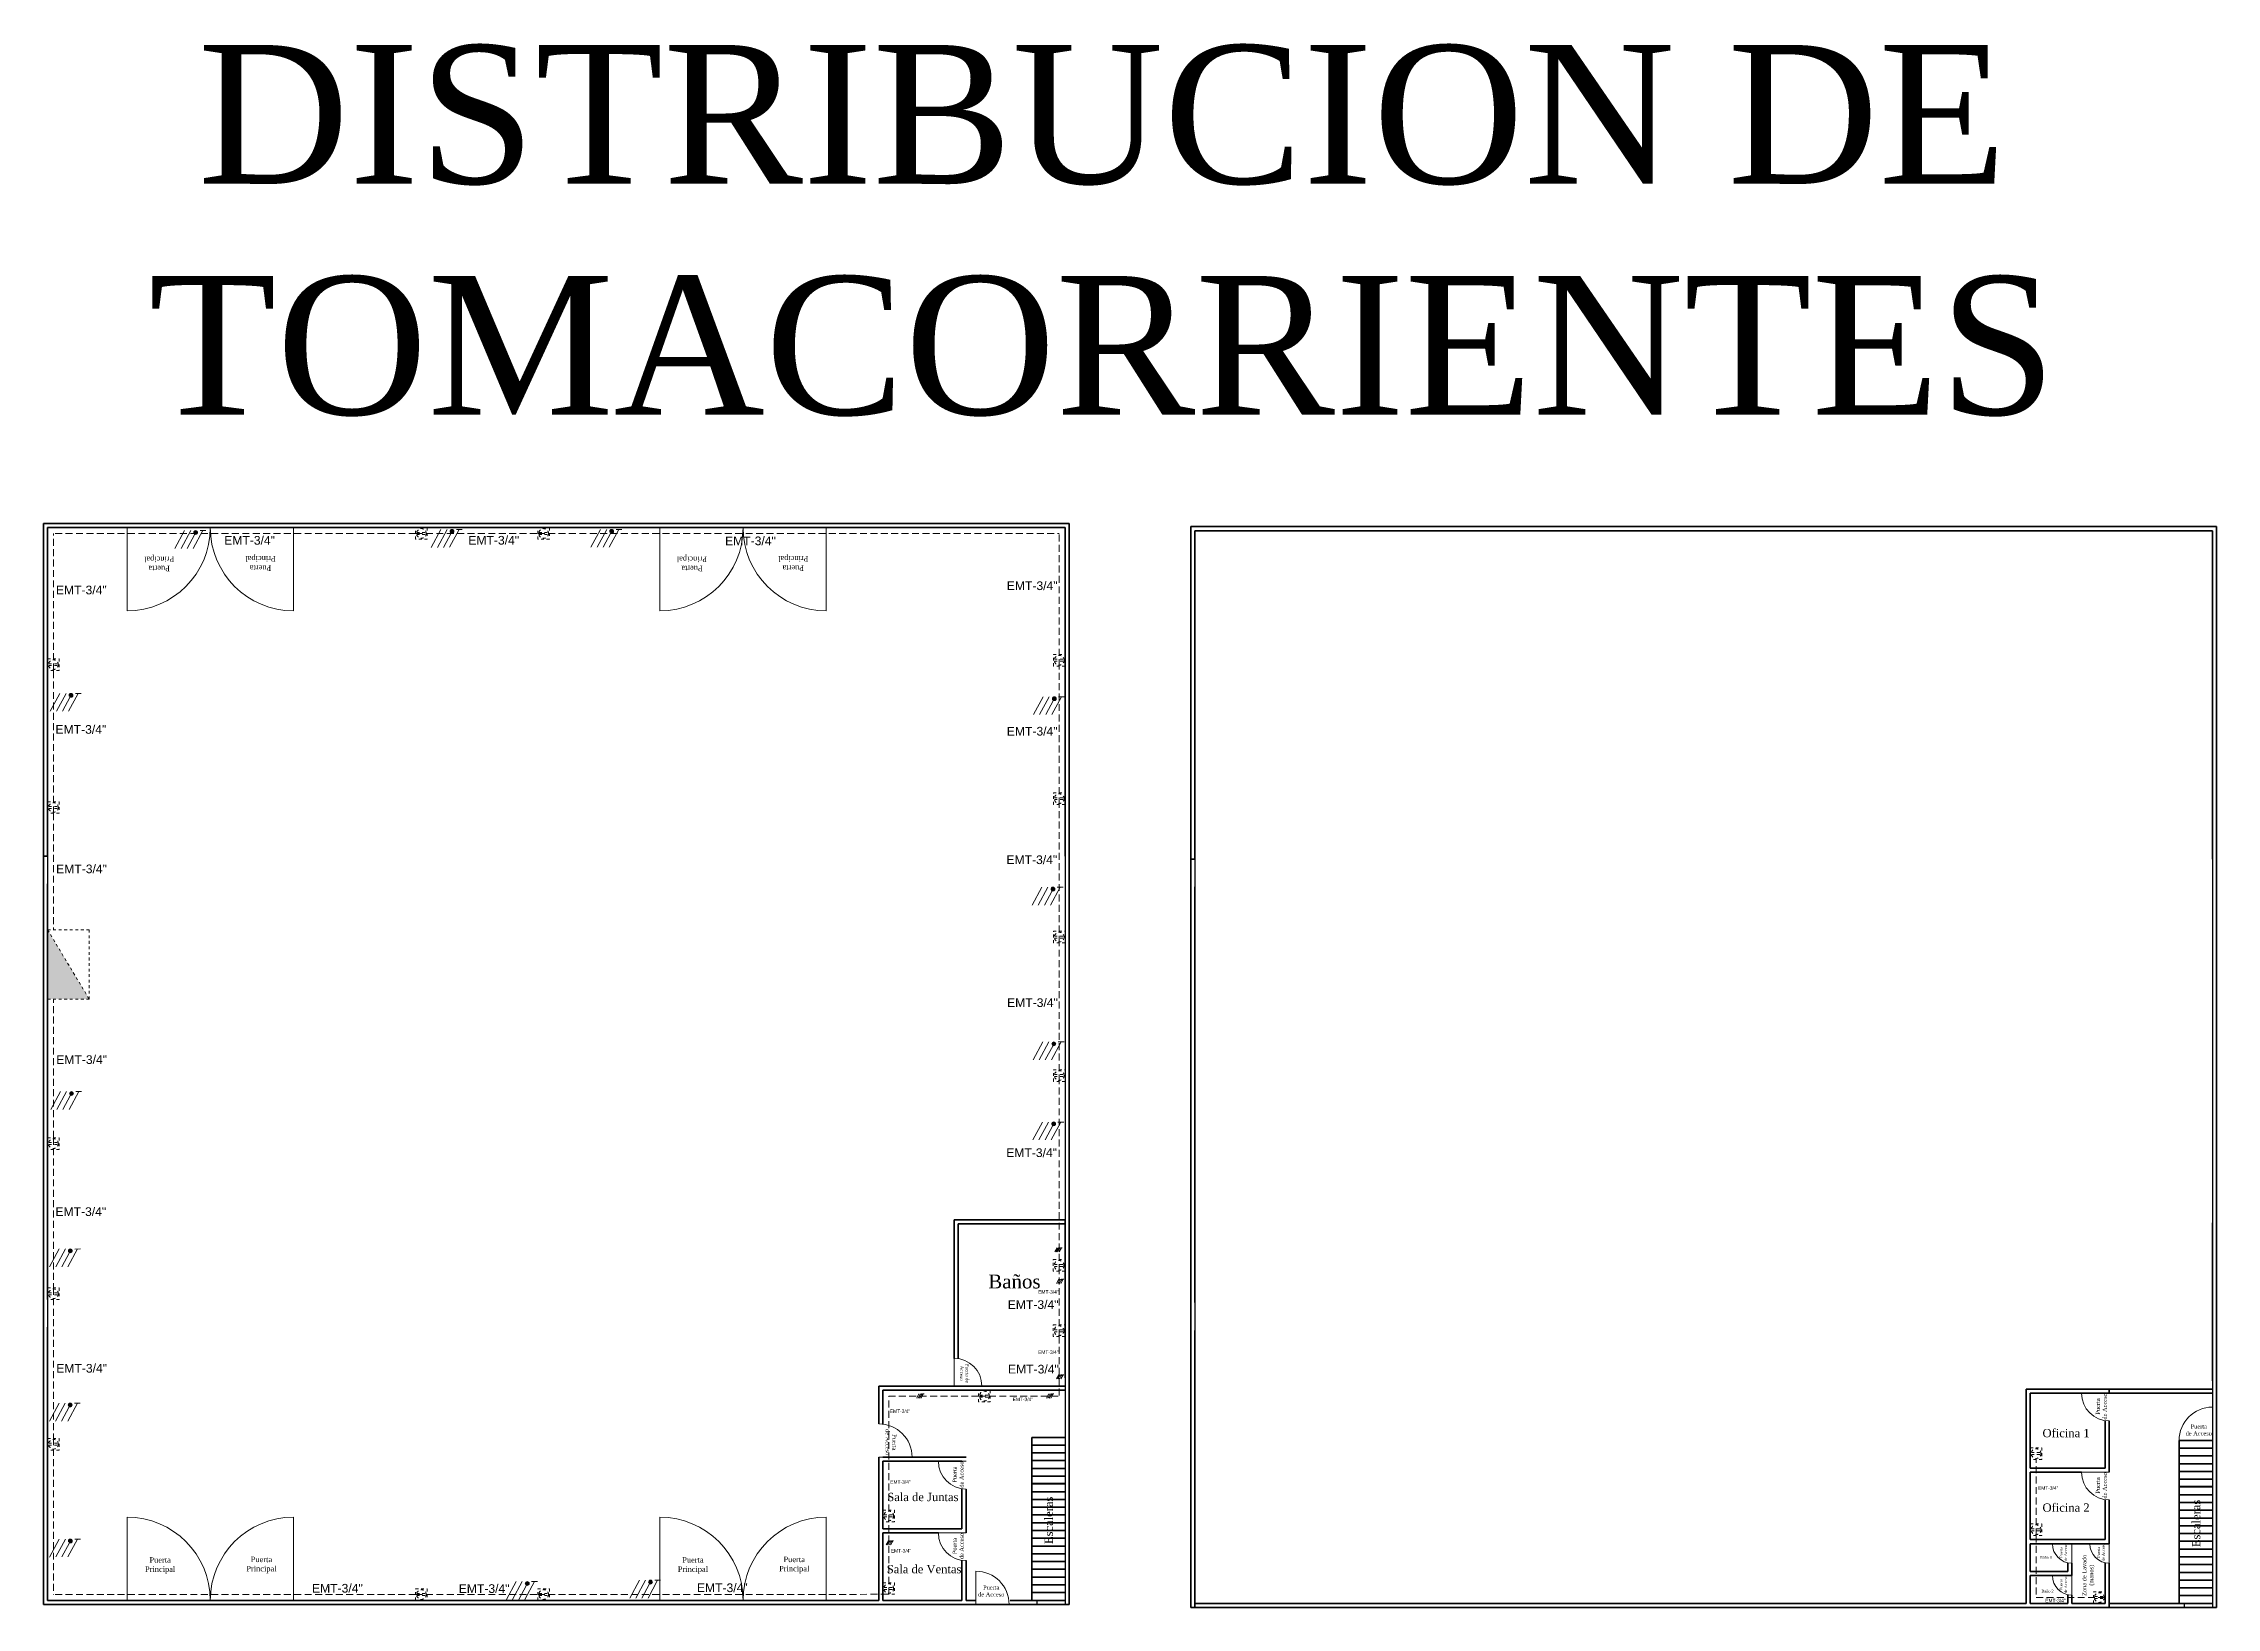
# Model space of a CAD drawing. Header units: metres. Extents: x 29 to 562, y -33 to 369.
# Drawn here: x 160.8 to 239.2, y 176.8 to 233.2 of the extents above; entities that cross this region are included whole.
import ezdxf

# ---------------------------------------------------------------- set-up
doc = ezdxf.new("R2010")
doc.units = ezdxf.units.M
doc.header["$LTSCALE"] = 2
doc.linetypes.add('DASHED', pattern=[0.75, 0.5, -0.25])
doc.linetypes.add('HIDDEN2', pattern=[0.1875, 0.125, -0.0625])
for name, color, linetype, lineweight in [('A-DOOR', 251, 'Continuous', 18), ('A-WALL', 7, 'Continuous', 60), ('Alambrado', 7, 'Continuous', 9), ('E-POWR', 7, 'DASHED', 15), ('S-STRS', 4, 'Continuous', 40), ('S-WALL', 7, 'Continuous', 60), ('TEXTO_ILUMINACION', 7, 'Continuous', 9), ('Tuberia', 1, 'Continuous', 9), ('Tuberia piso', 10, 'HIDDEN2', 13)]:
    doc.layers.add(name, color=color, linetype=linetype, lineweight=lineweight)
doc.layers.add('S-PLAT', color=7, linetype='Continuous')
doc.styles.add('ROMANS', font='arial.ttf')
doc.styles.get("Standard").update_dxf_attribs({"font": 'arial.ttf'})

# ---------------------------------------------------------------- blocks, each defined once
blk = doc.blocks.new('RETIE-Toma corriente en el piso')
for p, q in [((-2.4, 0.5), (2.4, 0.5)), ((-2.4, -0.5), (2.4, -0.5))]:
    blk.add_line(p, q)
blk.add_lwpolyline([(-3, 3), (3, 3), (3, -3), (-3, -3)], close=True)
blk.add_circle((0, 0), 2.5)
blk = doc.blocks.new('RETIE-TABLERO DE DISTRIBUCION')
h = blk.add_hatch(color=250)
h.dxf.hatch_style = 1
h.paths.add_polyline_path([(25, 30), (-25, 0), (25, 0)])
blk.add_lwpolyline([(-25, 0), (25, 30), (-25, 30)], close=True)
blk.add_lwpolyline([(-25, 0), (25, 0), (25, 30)])
blk = doc.blocks.new('Proteccion')
at = {"layer": 'Alambrado', "linetype": 'ByBlock'}
h = blk.add_hatch(color=256, dxfattribs=at)
h.dxf.hatch_style = 1
edge = h.paths.add_edge_path()
edge.add_arc((541.127, 92.917), 0.0755, 0, 360)
for points in [[(540.691, 92.99), (540.311, 92.287)], [(540.931, 92.99), (540.551, 92.288)], [(541.094, 92.849), (540.791, 92.289)], [(541.41, 92.99), (541.031, 92.29)], [(541.297, 92.989), (541.526, 92.99)]]:
    blk.add_lwpolyline(points, dxfattribs=at)
blk.add_circle((541.127, 92.917), 0.0755, dxfattribs=at)

msp = doc.modelspace()

# ---------------------------------------------------------------- linework, layer by layer
at = {"layer": 'A-DOOR'}
for p, q in [((163.789, 215.779), (163.789, 212.779)), ((169.789, 215.779), (169.789, 212.779)), ((183.008, 215.779), (183.008, 212.779)), ((189.008, 215.779), (189.008, 212.779)), ((193.621, 185.809), (193.621, 184.809)), ((234.29, 184.549), (235.29, 184.549)), ((190.902, 182.244), (192.102, 182.244)), ((193.052, 182.094), (194.052, 182.094)), ((234.29, 181.699), (235.29, 181.699)), ((163.789, 177.079), (163.789, 180.079)), ((169.789, 177.079), (169.789, 180.079)), ((183.008, 177.079), (183.008, 180.079)), ((189.008, 177.079), (189.008, 180.079)), ((191.052, 179.631), (191.052, 179.631)), ((193.052, 179.511), (194.052, 179.511)), ((233.94, 178.419), (233.94, 179.119)), ((235.29, 178.419), (235.29, 179.119)), ((194.405, 176.929), (194.405, 178.129)), ((233.94, 177.269), (233.94, 177.969))]:
    msp.add_line(p, q, dxfattribs=at)
for centre, radius, start, end in [((163.789, 215.779), 3, 270, 0), ((169.789, 215.779), 3, 180, 270), ((183.008, 215.779), 3, 270, 0), ((189.008, 215.779), 3, 180, 270), ((193.621, 184.809), 1, 0, 90), ((235.29, 184.549), 1, 180, 270), ((190.902, 182.244), 1.2, 0, 90), ((239.009, 182.849), 1.2, 90, 180), ((194.052, 182.094), 1, 180, 270), ((235.29, 181.699), 1, 180, 270), ((163.789, 177.079), 3, 0, 90), ((169.789, 177.079), 3, 90, 180), ((183.008, 177.079), 3, 0, 90), ((189.008, 177.079), 3, 90, 180), ((194.052, 179.511), 1, 180, 270), ((233.94, 179.119), 0.7, 180, 270), ((235.29, 179.119), 0.7, 180, 270), ((194.405, 176.929), 1.2, 360, 90), ((233.94, 177.969), 0.7, 180, 270)]:
    msp.add_arc(centre, radius, start, end, dxfattribs=at)
at = {"layer": 'A-WALL'}
for p, q in [((197.771, 215.929), (160.771, 215.929)), ((160.771, 215.929), (160.771, 176.929)), ((197.771, 176.929), (197.771, 215.929)), ((239.159, 215.819), (202.159, 215.819)), ((202.159, 215.819), (202.159, 176.819)), ((239.159, 176.819), (239.159, 215.819)), ((235.29, 184.699), (235.29, 184.549)), ((160.771, 176.929), (197.771, 176.929)), ((202.159, 176.819), (239.159, 176.819)), ((202.159, 176.819), (202.309, 176.819)), ((202.309, 176.819), (202.309, 176.969))]:
    msp.add_line(p, q, dxfattribs=at)
at = {"layer": 'E-POWR'}
for p, q in [((160.921, 210.626), (160.921, 215.779)), ((169.789, 215.779), (174.195, 215.779)), ((174.195, 215.779), (178.602, 215.779)), ((178.602, 215.779), (183.008, 215.779)), ((197.621, 215.779), (197.621, 210.785)), ((160.921, 205.473), (160.921, 210.626)), ((197.621, 210.785), (197.621, 205.791)), ((160.921, 200.32), (160.921, 205.473)), ((197.621, 205.791), (197.621, 200.797)), ((197.621, 200.797), (197.621, 195.803)), ((160.921, 198.768), (160.921, 193.346)), ((197.621, 195.803), (197.621, 190.809)), ((160.921, 193.346), (160.921, 187.924)), ((160.921, 187.924), (160.921, 182.502)), ((160.921, 182.502), (160.921, 177.079))]:
    msp.add_line(p, q, dxfattribs=at)
at = {"layer": 'S-PLAT'}
for p, q in [((160.921, 203.929), (160.921, 202.929)), ((197.621, 203.929), (197.621, 187.929)), ((202.309, 203.819), (202.309, 202.819)), ((239.009, 203.819), (239.009, 187.819)), ((160.921, 187.929), (160.921, 186.929)), ((202.309, 187.819), (202.309, 186.819)), ((197.621, 186.929), (197.621, 176.929)), ((239.009, 186.819), (239.009, 176.819)), ((196.621, 176.929), (196.621, 177.079)), ((238.009, 176.819), (238.009, 176.969))]:
    msp.add_line(p, q, dxfattribs=at)
at = {"layer": 'S-STRS'}
for p, q in [((196.421, 181.299), (196.421, 182.959)), ((196.421, 182.959), (197.621, 182.959)), ((197.621, 182.959), (196.421, 182.959)), ((196.421, 182.959), (197.621, 182.959)), ((196.421, 182.679), (197.621, 182.679)), ((197.621, 182.679), (196.421, 182.679)), ((196.421, 182.679), (197.621, 182.679)), ((196.421, 182.679), (197.621, 182.679)), ((196.421, 182.679), (197.621, 182.679)), ((237.809, 181.188), (237.809, 182.849)), ((237.809, 182.849), (239.009, 182.849)), ((239.009, 182.849), (237.809, 182.849)), ((237.809, 182.849), (239.009, 182.849)), ((196.421, 182.399), (197.621, 182.399)), ((196.421, 182.399), (197.621, 182.399)), ((196.421, 182.119), (197.621, 182.119)), ((196.421, 181.839), (196.421, 182.119)), ((196.421, 182.119), (196.421, 181.299)), ((196.421, 182.119), (197.621, 182.119)), ((237.809, 182.569), (239.009, 182.569)), ((239.009, 182.569), (237.809, 182.569)), ((237.809, 182.569), (239.009, 182.569)), ((237.809, 182.569), (239.009, 182.569)), ((237.809, 182.569), (239.009, 182.569)), ((237.809, 182.289), (239.009, 182.289)), ((237.809, 182.289), (239.009, 182.289)), ((237.809, 182.009), (239.009, 182.009)), ((237.809, 181.729), (237.809, 182.009)), ((237.809, 182.009), (237.809, 181.188)), ((237.809, 182.009), (239.009, 182.009)), ((196.421, 181.839), (197.621, 181.839)), ((196.421, 181.559), (196.421, 181.839)), ((197.621, 181.839), (196.421, 181.839)), ((196.421, 181.839), (197.621, 181.839)), ((196.421, 181.559), (197.621, 181.559)), ((196.421, 181.279), (196.421, 181.559)), ((197.621, 181.559), (196.421, 181.559)), ((196.421, 181.559), (197.621, 181.559)), ((196.421, 181.299), (197.621, 181.299)), ((197.621, 181.299), (196.421, 181.299)), ((196.421, 181.299), (197.621, 181.299)), ((196.421, 181.279), (197.621, 181.279)), ((196.421, 180.999), (196.421, 181.279)), ((197.621, 181.279), (196.421, 181.279)), ((196.421, 181.279), (197.621, 181.279)), ((237.809, 181.729), (239.009, 181.729)), ((237.809, 181.449), (237.809, 181.729)), ((239.009, 181.729), (237.809, 181.729)), ((237.809, 181.729), (239.009, 181.729)), ((237.809, 181.449), (239.009, 181.449)), ((237.809, 181.169), (237.809, 181.449)), ((239.009, 181.449), (237.809, 181.449)), ((237.809, 181.449), (239.009, 181.449)), ((237.809, 181.188), (239.009, 181.188)), ((239.009, 181.188), (237.809, 181.188)), ((237.809, 181.188), (239.009, 181.188)), ((237.809, 181.169), (239.009, 181.169)), ((237.809, 180.889), (237.809, 181.169)), ((239.009, 181.169), (237.809, 181.169)), ((237.809, 181.169), (239.009, 181.169)), ((196.421, 180.999), (197.621, 180.999)), ((196.421, 180.719), (196.421, 180.999)), ((197.621, 180.999), (196.421, 180.999)), ((196.421, 180.999), (197.621, 180.999)), ((196.421, 180.719), (197.621, 180.719)), ((196.421, 180.439), (196.421, 180.719)), ((197.621, 180.719), (196.421, 180.719)), ((196.421, 180.719), (197.621, 180.719)), ((196.421, 180.439), (197.621, 180.439)), ((196.421, 180.159), (196.421, 180.439)), ((197.621, 180.439), (196.421, 180.439)), ((196.421, 180.439), (197.621, 180.439)), ((237.809, 180.889), (239.009, 180.889)), ((237.809, 180.609), (237.809, 180.889)), ((239.009, 180.889), (237.809, 180.889)), ((237.809, 180.889), (239.009, 180.889)), ((237.809, 180.609), (239.009, 180.609)), ((237.809, 180.329), (237.809, 180.609)), ((239.009, 180.609), (237.809, 180.609)), ((237.809, 180.609), (239.009, 180.609)), ((237.809, 180.329), (239.009, 180.329)), ((237.809, 180.049), (237.809, 180.329)), ((239.009, 180.329), (237.809, 180.329)), ((237.809, 180.329), (239.009, 180.329)), ((196.421, 180.159), (197.621, 180.159)), ((196.421, 179.879), (196.421, 180.159)), ((197.621, 180.159), (196.421, 180.159)), ((196.421, 180.159), (197.621, 180.159)), ((196.421, 179.879), (197.621, 179.879)), ((196.421, 179.599), (196.421, 179.879)), ((197.621, 179.879), (196.421, 179.879)), ((196.421, 179.879), (197.621, 179.879)), ((196.421, 179.599), (197.621, 179.599)), ((196.421, 179.319), (196.421, 179.599)), ((197.621, 179.599), (196.421, 179.599)), ((196.421, 179.599), (197.621, 179.599)), ((237.809, 180.049), (239.009, 180.049)), ((237.809, 179.769), (237.809, 180.049)), ((239.009, 180.049), (237.809, 180.049)), ((237.809, 180.049), (239.009, 180.049)), ((237.809, 179.769), (239.009, 179.769)), ((237.809, 179.489), (237.809, 179.769)), ((239.009, 179.769), (237.809, 179.769)), ((237.809, 179.769), (239.009, 179.769)), ((196.421, 179.319), (197.621, 179.319)), ((196.421, 179.039), (196.421, 179.319)), ((197.621, 179.319), (196.421, 179.319)), ((196.421, 179.319), (197.621, 179.319)), ((196.421, 179.039), (197.621, 179.039)), ((196.421, 178.759), (196.421, 179.039)), ((197.621, 179.039), (196.421, 179.039)), ((196.421, 179.039), (197.621, 179.039)), ((196.421, 178.759), (197.621, 178.759)), ((196.421, 178.479), (196.421, 178.759)), ((197.621, 178.759), (196.421, 178.759)), ((196.421, 178.759), (197.621, 178.759)), ((237.809, 179.489), (239.009, 179.489)), ((237.809, 179.209), (237.809, 179.489)), ((239.009, 179.489), (237.809, 179.489)), ((237.809, 179.489), (239.009, 179.489)), ((237.809, 179.209), (239.009, 179.209)), ((237.809, 178.929), (237.809, 179.209)), ((239.009, 179.209), (237.809, 179.209)), ((237.809, 179.209), (239.009, 179.209)), ((237.809, 178.929), (239.009, 178.929)), ((237.809, 178.649), (237.809, 178.929)), ((239.009, 178.929), (237.809, 178.929)), ((237.809, 178.929), (239.009, 178.929)), ((196.421, 178.479), (197.621, 178.479)), ((196.421, 178.199), (196.421, 178.479)), ((197.621, 178.479), (196.421, 178.479)), ((196.421, 178.479), (197.621, 178.479)), ((196.421, 178.199), (197.621, 178.199)), ((196.421, 177.919), (196.421, 178.199)), ((197.621, 178.199), (196.421, 178.199)), ((196.421, 178.199), (197.621, 178.199)), ((196.421, 177.359), (196.421, 178.109)), ((196.421, 177.999), (196.421, 177.079)), ((237.809, 178.649), (239.009, 178.649)), ((237.809, 178.369), (237.809, 178.649)), ((239.009, 178.649), (237.809, 178.649)), ((237.809, 178.649), (239.009, 178.649)), ((237.809, 178.369), (239.009, 178.369)), ((237.809, 178.089), (237.809, 178.369)), ((239.009, 178.369), (237.809, 178.369)), ((237.809, 178.369), (239.009, 178.369)), ((237.809, 178.089), (239.009, 178.089)), ((237.809, 177.809), (237.809, 178.089)), ((239.009, 178.089), (237.809, 178.089)), ((237.809, 178.089), (239.009, 178.089)), ((237.809, 177.249), (237.809, 177.998)), ((197.621, 177.919), (196.421, 177.919)), ((196.421, 177.919), (197.621, 177.919)), ((196.421, 177.919), (197.621, 177.919)), ((196.421, 177.639), (197.621, 177.639)), ((196.421, 177.639), (197.621, 177.639)), ((196.421, 177.079), (196.421, 177.359)), ((196.421, 177.359), (197.621, 177.359)), ((237.809, 177.889), (237.809, 176.969)), ((239.009, 177.809), (237.809, 177.809)), ((237.809, 177.809), (239.009, 177.809)), ((237.809, 177.809), (239.009, 177.809)), ((237.809, 177.529), (239.009, 177.529)), ((237.809, 177.529), (239.009, 177.529)), ((237.809, 176.969), (237.809, 177.249)), ((237.809, 177.249), (239.009, 177.249)), ((196.421, 177.079), (197.621, 177.079)), ((196.421, 177.079), (197.621, 177.079)), ((237.809, 176.969), (239.009, 176.969)), ((237.809, 176.969), (239.009, 176.969))]:
    msp.add_line(p, q, dxfattribs=at)
at = {"layer": 'S-WALL'}
for p, q in [((160.921, 203.929), (160.921, 215.779)), ((160.921, 203.929), (160.921, 215.779)), ((160.921, 215.779), (197.621, 215.779)), ((197.621, 203.929), (197.621, 215.779)), ((202.309, 203.819), (202.309, 215.669)), ((202.309, 203.819), (202.309, 215.669)), ((202.309, 215.669), (239.009, 215.669)), ((239.009, 203.819), (239.009, 215.669)), ((160.771, 203.929), (160.921, 203.929)), ((202.159, 203.819), (202.309, 203.819)), ((160.921, 187.929), (160.921, 202.929)), ((202.309, 187.819), (202.309, 202.819)), ((193.621, 190.659), (193.621, 190.809)), ((193.621, 190.809), (197.621, 190.809)), ((193.621, 190.659), (193.621, 185.809)), ((193.771, 190.509), (193.771, 190.659)), ((193.771, 190.659), (197.621, 190.659)), ((193.771, 185.798), (193.771, 190.509)), ((197.621, 185.109), (197.621, 190.809)), ((239.009, 184.999), (239.009, 190.699)), ((160.921, 177.079), (160.921, 186.929)), ((202.309, 176.969), (202.309, 186.819)), ((190.902, 184.809), (197.621, 184.809)), ((190.902, 183.444), (190.902, 184.809)), ((190.902, 184.809), (197.621, 184.809)), ((190.902, 183.444), (190.902, 184.809)), ((193.702, 184.659), (191.052, 184.659)), ((191.052, 183.434), (191.052, 184.659)), ((193.621, 184.809), (197.621, 184.809)), ((195.811, 184.659), (193.702, 184.659)), ((197.621, 184.659), (195.811, 184.659)), ((232.29, 184.699), (239.009, 184.699)), ((232.29, 183.333), (232.29, 184.699)), ((232.29, 184.699), (239.009, 184.699)), ((232.29, 182.133), (232.29, 184.699)), ((235.09, 184.549), (232.44, 184.549)), ((232.44, 181.983), (232.44, 184.549)), ((232.44, 184.549), (232.44, 181.849)), ((235.009, 184.699), (239.009, 184.699)), ((237.2, 184.549), (235.09, 184.549)), ((239.009, 184.549), (237.2, 184.549)), ((235.14, 183.56), (235.14, 181.849)), ((235.29, 183.549), (235.29, 181.849)), ((190.902, 177.079), (190.902, 182.244)), ((191.052, 182.244), (194.052, 182.244)), ((191.052, 179.661), (191.052, 182.094)), ((191.052, 182.094), (193.902, 182.094)), ((232.29, 176.969), (232.29, 182.133)), ((232.44, 181.849), (232.44, 181.983)), ((193.902, 181.105), (193.902, 179.661)), ((194.052, 181.094), (194.052, 180.079)), ((232.44, 181.849), (235.14, 181.849)), ((232.44, 181.849), (232.903, 181.849)), ((232.44, 179.269), (232.44, 181.699)), ((232.44, 181.699), (234.29, 181.699)), ((235.29, 181.849), (235.29, 181.699)), ((235.14, 180.71), (235.14, 179.269)), ((235.29, 180.699), (235.29, 179.119)), ((191.052, 179.661), (193.902, 179.661)), ((191.052, 177.079), (191.052, 179.511)), ((191.052, 179.511), (193.052, 179.511)), ((194.052, 180.079), (194.052, 179.511)), ((232.44, 179.269), (235.14, 179.269)), ((232.44, 178.119), (232.44, 179.119)), ((232.44, 179.119), (235.29, 179.119)), ((193.902, 178.523), (193.902, 177.079)), ((194.052, 178.511), (194.052, 177.079)), ((233.79, 178.119), (232.44, 178.119)), ((232.44, 176.969), (232.44, 177.969)), ((232.44, 177.969), (233.816, 177.969)), ((233.79, 178.119), (233.79, 178.435)), ((233.816, 177.969), (233.94, 177.969)), ((233.94, 178.119), (233.94, 178.419)), ((233.94, 177.969), (233.94, 178.119)), ((235.14, 178.435), (235.14, 176.969)), ((235.29, 178.419), (235.29, 176.819)), ((233.79, 176.969), (233.79, 177.285)), ((233.94, 176.969), (233.94, 177.269)), ((160.921, 177.079), (190.902, 177.079)), ((193.311, 177.079), (191.052, 177.079)), ((193.902, 177.079), (193.311, 177.079)), ((193.902, 177.079), (193.311, 177.079)), ((194.405, 177.079), (194.052, 177.079)), ((194.405, 177.079), (194.052, 177.079)), ((197.621, 177.079), (195.642, 177.079)), ((202.309, 176.969), (232.29, 176.969)), ((233.79, 176.969), (232.44, 176.969)), ((234.7, 176.969), (233.94, 176.969)), ((235.14, 176.969), (234.7, 176.969)), ((235.14, 176.969), (234.7, 176.969)), ((237.031, 176.969), (235.29, 176.969)), ((237.031, 176.969), (235.29, 176.969)), ((239.009, 176.969), (237.031, 176.969))]:
    msp.add_line(p, q, dxfattribs=at)
at = {"layer": 'Tuberia piso'}
for p, q in [((174.195, 215.569), (161.131, 215.569)), ((161.131, 210.626), (161.131, 215.569)), ((174.195, 215.569), (178.602, 215.569)), ((178.602, 215.569), (197.411, 215.569)), ((197.411, 210.785), (197.411, 215.569)), ((161.131, 205.473), (161.131, 210.626)), ((197.411, 205.791), (197.411, 210.785)), ((161.131, 205.473), (161.131, 201.268)), ((197.411, 200.797), (197.411, 205.791)), ((197.411, 195.803), (197.411, 200.797)), ((161.131, 193.766), (161.131, 198.768)), ((197.407, 188.953), (197.411, 195.803)), ((161.131, 193.766), (161.131, 188.349)), ((197.406, 186.596), (197.407, 188.953)), ((161.131, 188.349), (161.131, 182.922)), ((197.406, 186.596), (197.406, 184.449)), ((194.503, 184.449), (191.262, 184.449)), ((191.262, 179.915), (191.262, 184.449)), ((194.503, 184.449), (197.406, 184.449)), ((161.131, 182.922), (161.131, 177.289)), ((232.65, 179.416), (232.65, 182.164)), ((191.262, 177.296), (191.262, 179.915)), ((232.65, 179.416), (232.65, 177.179)), ((174.195, 177.289), (161.131, 177.289)), ((174.195, 177.289), (178.602, 177.289)), ((178.602, 177.289), (191.262, 177.296)), ((232.65, 177.179), (234.719, 177.179)), ((235.14, 177.179), (234.719, 177.179))]:
    msp.add_line(p, q, dxfattribs=at)

# ---------------------------------------------------------------- block references
at = {"layer": 'E-POWR', "xscale": 0.07, "yscale": 0.07, "zscale": 0.07}
for p in [(174.405, 215.569), (178.812, 215.569), (161.131, 210.836), (197.411, 210.995), (197.411, 206.001), (161.131, 205.683), (197.411, 201.007), (197.411, 196.013), (161.131, 193.556), (197.407, 189.163), (161.131, 188.139), (197.406, 186.806), (194.713, 184.449), (161.131, 182.712), (232.65, 182.374), (191.262, 180.125), (232.65, 179.626), (174.405, 177.289), (178.812, 177.289), (191.262, 177.506), (234.929, 177.179)]:
    msp.add_blockref('RETIE-Toma corriente en el piso', p, dxfattribs=at)
at = {"layer": 'E-POWR', "xscale": 0.05, "yscale": 0.05, "zscale": 0.05, "rotation": 270}
msp.add_blockref('RETIE-TABLERO DE DISTRIBUCION', (160.921, 200.018), dxfattribs=at)
at = {"layer": 'Tuberia'}
for p, xscale, yscale, zscale in [((-330.882, 130.24), 0.9187222712515778, 0.9187222712515778, 0.9187222712515778), ((-321.637, 130.281), 0.9187222712515778, 0.9187222712515778, 0.9187222712515778), ((-315.877, 130.284), 0.9187222712515778, 0.9187222712515778, 0.9187222712515778), ((-335.379, 124.367), 0.9187222712515778, 0.9187222712515778, 0.9187222712515778), ((-299.911, 124.247), 0.9187222712515778, 0.9187222712515778, 0.9187222712515778), ((-299.96, 117.374), 0.9187222712515778, 0.9187222712515778, 0.9187222712515778), ((-299.927, 111.792), 0.9187222712515778, 0.9187222712515778, 0.9187222712515778), ((-335.364, 110), 0.9187222712515778, 0.9187222712515778, 0.9187222712515778), ((-299.936, 108.903), 0.9187222712515778, 0.9187222712515778, 0.9187222712515778), ((-335.404, 104.323), 0.9187222712515778, 0.9187222712515778, 0.9187222712515778), ((79.998, 169.621), 0.2170097398361235, 0.2170097398361235, 0.2170097398361235), ((80.061, 168.483), 0.2170097398361235, 0.2170097398361235, 0.2170097398361235), ((80.06, 165.038), 0.2170097398361235, 0.2170097398361235, 0.2170097398361235), ((75.018, 164.346), 0.2170097398361235, 0.2170097398361235, 0.2170097398361235), ((79.698, 164.346), 0.2170097398361235, 0.2170097398361235, 0.2170097398361235), ((-335.412, 98.76), 0.9187222712515778, 0.9187222712515778, 0.9187222712515778), ((-335.403, 93.856), 0.9187222712515778, 0.9187222712515778, 0.9187222712515778), ((73.916, 159.051), 0.2170097398361235, 0.2170097398361235, 0.2170097398361235), ((-318.924, 92.323), 0.9187222712515778, 0.9187222712515778, 0.9187222712515778), ((-314.479, 92.372), 0.9187222712515778, 0.9187222712515778, 0.9187222712515778)]:
    msp.add_blockref('Proteccion', p, dxfattribs=dict(at, xscale=xscale, yscale=yscale, zscale=zscale))

# ---------------------------------------------------------------- texts
at = {"attachment_point": 2}
for s, width, insert, char_height in [('{\\fTimes New Roman|b0|i0|c0|p18;DISTRIBUCION DE TOMACORRIENTES}', 69.93919, (198.965, 233.192), 5), ('{\\fTimes New Roman|b0|i0|c0|p18;Baños}', 13.41015, (195.796, 188.832), 0.5), ('{\\fTimes New Roman|b0|i0|c0|p18;Oficina 1}', 13.41015, (233.731, 183.263), 0.3), ('{\\fTimes New Roman|b0|i0|c0|p18;Puerta^Jde Acceso}', 13.41015, (238.518, 183.425), 0.15), ('{\\fTimes New Roman|b0|i0|c0|p18;Sala de Juntas}', 13.41015, (192.493, 180.958), 0.3), ('{\\fTimes New Roman|b0|i0|c0|p18;Oficina 2}', 13.41015, (233.731, 180.575), 0.3), ('{\\fTimes New Roman|b0|i0|c0|p18;Puerta^JPrincipal}', 13.41015, (164.98, 178.638), 0.2), ('{\\fTimes New Roman|b0|i0|c0|p18;Puerta ^JPrincipal}', 13.41015, (168.634, 178.657), 0.2), ('{\\fTimes New Roman|b0|i0|c0|p18;Puerta^JPrincipal}', 13.41015, (184.199, 178.638), 0.2), ('{\\fTimes New Roman|b0|i0|c0|p18;Puerta ^JPrincipal}', 13.41015, (187.853, 178.657), 0.2), ('{\\fTimes New Roman|b0|i0|c0|p18;Sala de Ventas}', 13.41015, (192.536, 178.355), 0.3), ('{\\fTimes New Roman|b0|i0|c0|p18;Baño 1}', 13.41015, (233.005, 178.679), 0.1), ('{\\fTimes New Roman|b0|i0|c0|p18;Puerta^Jde Acceso}', 13.41015, (194.961, 177.617), 0.15), ('{\\fTimes New Roman|b0|i0|c0|p18;Baño 2}', 13.41015, (233.063, 177.461), 0.1)]:
    msp.add_mtext_dynamic_manual_height_columns(s, width=width, gutter_width=12.5, heights=[0], dxfattribs=dict(at, insert=insert, char_height=char_height))
for s, width, insert, char_height, rotation in [('{\\fTimes New Roman|b0|i0|c0|p18;Puerta ^JPrincipal}', 13.41015, (164.944, 214.202), 0.2, 180), ('{\\fTimes New Roman|b0|i0|c0|p18;Puerta^JPrincipal}', 13.41015, (168.599, 214.221), 0.2, 180), ('{\\fTimes New Roman|b0|i0|c0|p18;Puerta ^JPrincipal}', 13.41015, (184.163, 214.202), 0.2, 180), ('{\\fTimes New Roman|b0|i0|c0|p18;Puerta^JPrincipal}', 13.41015, (187.818, 214.221), 0.2, 180), ('{\\fTimes New Roman|b0|i0|c0|p18;Puerta de ^JAcceso}', 13.41015, (194.158, 185.272), 0.12, 269.56829), ('{\\fTimes New Roman|b0|i0|c0|p18;Puerta^Jde Acceso}', 13.41015, (234.804, 184.074), 0.15, 90), ('{\\fTimes New Roman|b0|i0|c0|p18;Puerta^Jde Acceso}', 13.41015, (191.547, 182.782), 0.15, 270), ('{\\fTimes New Roman|b0|i0|c0|p18;Puerta^Jde Acceso}', 13.41015, (193.565, 181.618), 0.15, 90), ('{\\fTimes New Roman|b0|i0|c0|p18;Puerta^Jde Acceso}', 13.41015, (234.804, 181.224), 0.15, 90), ('{\\fTimes New Roman|b0|i0|c0|p18;Escaleras}', 7.82908, (196.884, 179.964), 0.3, 90), ('{\\fTimes New Roman|b0|i0|c0|p18;Escaleras}', 7.82908, (238.272, 179.853), 0.3, 90), ('{\\fTimes New Roman|b0|i0|c0|p18;Puerta^Jde Acceso}', 13.41015, (193.565, 179.036), 0.15, 90), ('{\\fTimes New Roman|b0|i0|c0|p18;Puerta^Jde Acceso}', 13.41015, (233.502, 178.81), 0.1, 90), ('{\\fTimes New Roman|b0|i0|c0|p18;Puerta^Jde Acceso}', 13.41015, (234.852, 178.81), 0.1, 90), ('{\\fTimes New Roman|b0|i0|c0|p18;Puerta^Jde Acceso}', 13.41015, (233.502, 177.648), 0.1, 90), ('{\\fTimes New Roman|b0|i0|c0|p18;Zona de Lavado \\P(manos)}', 13.41015, (234.315, 177.983), 0.15, 90)]:
    msp.add_mtext_dynamic_manual_height_columns(s, width=width, gutter_width=12.5, heights=[0], dxfattribs=dict(at, insert=insert, char_height=char_height, rotation=rotation))
at = {"layer": 'TEXTO_ILUMINACION', "attachment_point": 1, "style": 'ROMANS'}
for insert, char_height, width in [((167.29, 215.478), 0.3131, 7.46276), ((176.097, 215.48), 0.3131, 7.46276), ((185.357, 215.458), 0.3131, 7.46276), ((161.22, 213.686), 0.3131, 7.46276), ((195.521, 213.841), 0.3131, 7.46276), ((161.205, 208.657), 0.3131, 7.46276), ((195.521, 208.591), 0.3131, 7.46276), ((195.508, 203.955), 0.3131, 7.46276), ((161.228, 203.624), 0.3131, 7.46276), ((195.531, 198.798), 0.3131, 7.46276), ((161.232, 196.743), 0.3131, 7.46276), ((195.5, 193.385), 0.3131, 7.46276), ((161.202, 191.259), 0.3131, 7.46276), ((196.653, 188.27), 0.1255, 2.9914), ((195.555, 187.904), 0.3131, 7.46276), ((196.65, 186.095), 0.1255, 2.9914), ((161.232, 185.607), 0.3131, 7.46276), ((195.565, 185.577), 0.3131, 7.46276), ((195.732, 184.391), 0.1255, 2.9914), ((191.3, 183.964), 0.1255, 2.9914), ((191.317, 181.411), 0.1255, 2.9914), ((232.718, 181.193), 0.1255, 2.9914), ((191.338, 178.93), 0.1255, 2.9914), ((170.457, 177.671), 0.3131, 7.46276), ((175.751, 177.659), 0.3131, 7.46276), ((184.342, 177.689), 0.3131, 7.46276), ((232.98, 177.134), 0.1255, 2.9914)]:
    msp.add_mtext('EMT-3/4"', dxfattribs=dict(at, insert=insert, char_height=char_height, width=width))

doc.saveas('drawing.dxf')
